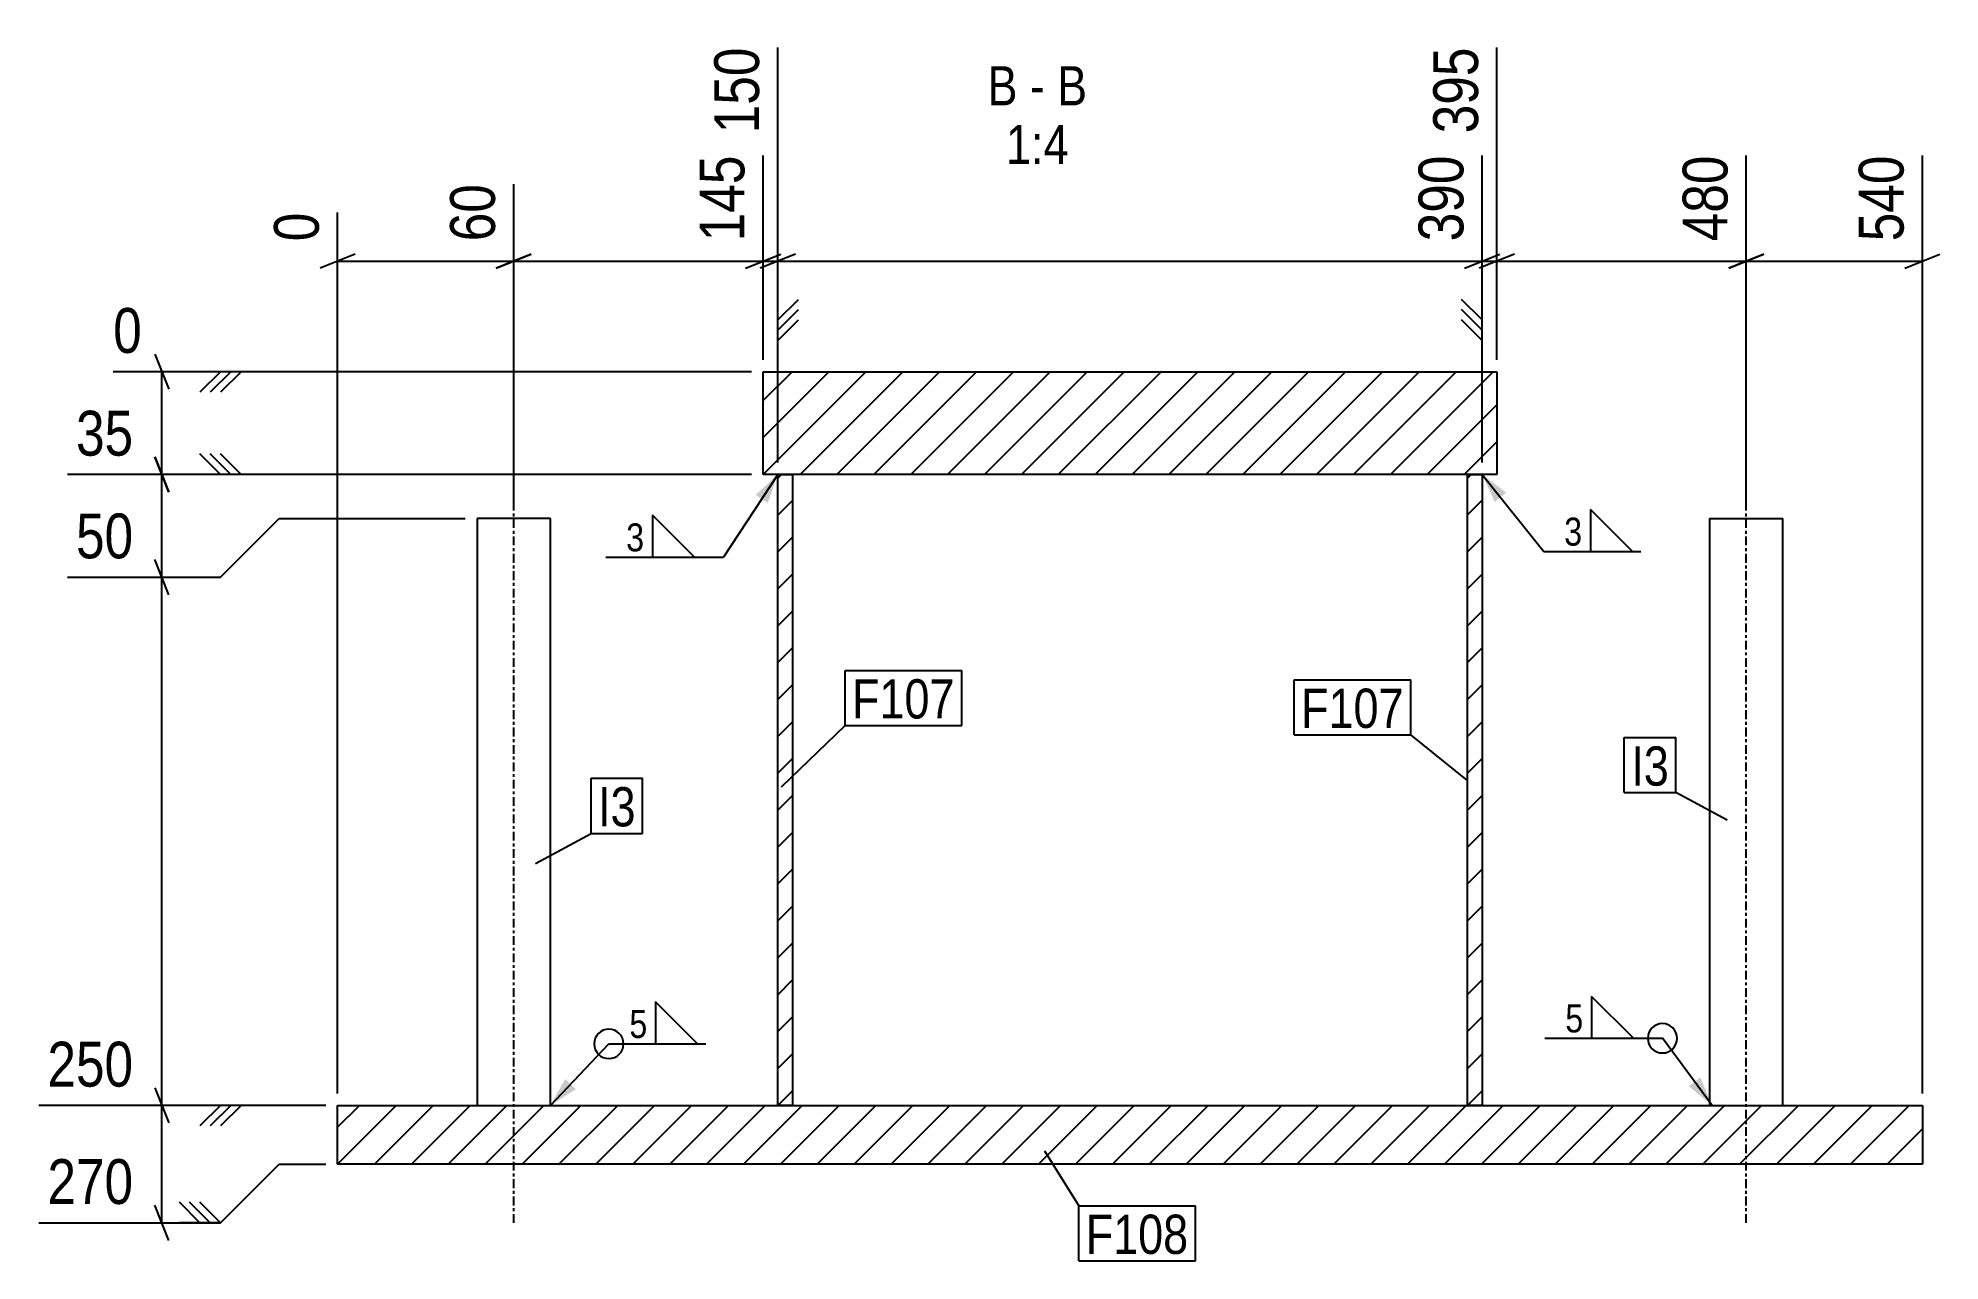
# Model space of a CAD drawing. Header units: millimetres. Extents: x 9 to 44269, y 10 to 1769.
# Drawn here: x 9 to 657, y 10 to 426 of the extents above; entities that cross this region are included whole.
import ezdxf

# ---------------------------------------------------------------- set-up
doc = ezdxf.new("R2010")
doc.units = ezdxf.units.MM
doc.linetypes.add('DXK_LINE_DOT2', pattern=[3.9198, 1.9599, -1.9599])
doc.linetypes.add('DXK_LINE_DOT3', pattern=[5.9187, 2.979, -0.9799, 0.9799, -0.9799])
for name, color, linetype in [('MÅLSÆTNING', 7, 'Continuous'), ('STÅL', 7, 'Continuous'), ('TEKST', 7, 'Continuous')]:
    doc.layers.add(name, color=color, linetype=linetype)
doc.styles.add('Arial Narrow', font='ARIALN.TTF', dxfattribs={"height": 0.2})

msp = doc.modelspace()

# ---------------------------------------------------------------- hatches: boundary and pattern name
at = {"layer": 'STÅL', "linetype": 'Continuous'}
h = msp.add_hatch(dxfattribs=at)
h.set_pattern_fill('', scale=2.8, style=0, pattern_type=0)
h.set_pattern_definition([(45, (256.397, 277.624), (-6.28618, 6.28618), [])])
h.paths.add_polyline_path([(256.4, 312.62), (256.4, 277.62), (506.4, 277.62), (506.4, 312.62)])
h = msp.add_hatch(dxfattribs=at)
h.set_pattern_fill('', scale=2.8, style=0, pattern_type=0)
h.set_pattern_definition([(45, (261.403, 62.624), (-6.28618, 6.28618), [])])
h.paths.add_polyline_path([(261.4, 277.62), (261.4, 62.62), (266.4, 62.62), (266.4, 277.62)])
h = msp.add_hatch(dxfattribs=at)
h.set_pattern_fill('', scale=2.8, style=0, pattern_type=0)
h.set_pattern_definition([(45, (496.397, 62.624), (-6.28618, 6.28618), [])])
h.paths.add_polyline_path([(496.4, 277.62), (496.4, 62.62), (501.4, 62.62), (501.4, 277.62)])
h = msp.add_hatch(dxfattribs=at)
h.set_pattern_fill('', scale=2.8, style=0, pattern_type=0)
h.set_pattern_definition([(45, (111.397, 42.624), (-6.28618, 6.28618), [])])
h.paths.add_polyline_path([(111.4, 62.62), (111.4, 42.62), (651.4, 42.62), (651.4, 62.62)])
at = {"layer": 'TEKST', "linetype": 'Continuous'}
for points in [[(253.82, 270.64), (261.4, 277.62), (258, 267.9)], [(505.68, 268.25), (501.4, 277.62), (509.59, 271.37)], [(192.6, 68.15), (183.9, 62.62), (188.98, 71.59)], [(575.78, 72.15), (579.72, 62.62), (571.76, 69.18)]]:
    msp.add_hatch(color=3, dxfattribs=at).paths.add_polyline_path(points)

# ---------------------------------------------------------------- linework, layer by layer
at = {"layer": 'MÅLSÆTNING', "color": 7, "linetype": 'Continuous'}
for p, q in [((261.4, 281.62), (261.4, 423.11)), ((506.4, 316.62), (506.4, 423.11)), ((256.4, 316.62), (256.4, 386.31)), ((256.4, 316.62), (256.4, 386.31)), ((501.4, 281.62), (501.4, 386.31)), ((501.4, 281.62), (501.4, 386.31)), ((591.4, 266.62), (591.4, 386.31)), ((591.4, 266.62), (591.4, 386.31)), ((651.4, 66.62), (651.4, 386.31)), ((171.4, 266.62), (171.4, 376.56)), ((111.4, 66.62), (111.4, 366.81)), ((117.4, 352.66), (105.4, 347.86)), ((111.4, 350.26), (171.4, 350.26)), ((165.4, 347.86), (177.4, 352.66)), ((171.4, 350.26), (256.4, 350.26)), ((250.4, 347.86), (262.4, 352.66)), ((250.4, 347.86), (262.4, 352.66)), ((267.4, 352.66), (255.4, 347.86)), ((267.4, 352.66), (255.4, 347.86)), ((256.4, 350.26), (261.4, 350.26)), ((261.4, 350.26), (501.4, 350.26)), ((495.4, 347.86), (507.4, 352.66)), ((495.4, 347.86), (507.4, 352.66)), ((512.4, 352.66), (500.4, 347.86)), ((512.4, 352.66), (500.4, 347.86)), ((501.4, 350.26), (506.4, 350.26)), ((506.4, 350.26), (591.4, 350.26)), ((597.4, 352.66), (585.4, 347.86)), ((585.4, 347.86), (597.4, 352.66)), ((591.4, 350.26), (651.4, 350.26)), ((645.4, 347.86), (657.4, 352.66)), ((261.4, 330.26), (268.4, 337.26)), ((261.4, 323.26), (261.4, 337.26)), ((261.4, 330.26), (268.4, 337.26)), ((261.4, 323.26), (261.4, 337.26)), ((501.4, 330.26), (494.4, 337.26)), ((501.4, 330.26), (494.4, 337.26)), ((501.4, 323.26), (501.4, 337.26)), ((501.4, 323.26), (501.4, 337.26)), ((261.4, 326.76), (268.4, 333.76)), ((261.4, 326.76), (268.4, 333.76)), ((501.4, 326.76), (494.4, 333.76)), ((501.4, 326.76), (494.4, 333.76)), ((261.4, 323.26), (268.4, 330.26)), ((261.4, 323.26), (268.4, 330.26)), ((501.4, 323.26), (494.4, 330.26)), ((501.4, 323.26), (494.4, 330.26)), ((49.08, 318.62), (53.88, 306.62)), ((252.4, 312.62), (34.93, 312.62)), ((51.48, 277.62), (51.48, 312.62)), ((71.48, 312.62), (64.48, 305.62)), ((78.48, 312.62), (64.48, 312.62)), ((74.98, 312.62), (67.98, 305.62)), ((78.48, 312.62), (71.48, 305.62)), ((53.88, 271.62), (49.08, 283.62)), ((49.08, 283.62), (53.88, 271.62)), ((71.48, 277.62), (64.48, 284.62)), ((71.48, 277.62), (64.48, 284.62)), ((74.98, 277.62), (67.98, 284.62)), ((74.98, 277.62), (67.98, 284.62)), ((78.48, 277.62), (71.48, 284.62)), ((78.48, 277.62), (71.48, 284.62)), ((252.4, 277.62), (19.35, 277.62)), ((252.4, 277.62), (19.35, 277.62)), ((51.48, 242.62), (51.48, 277.62)), ((78.48, 277.62), (64.48, 277.62)), ((78.48, 277.62), (64.48, 277.62)), ((71.48, 242.62), (91.48, 262.62)), ((71.48, 242.62), (91.48, 262.62)), ((91.48, 262.62), (154.9, 262.62)), ((91.48, 262.62), (154.9, 262.62)), ((53.88, 236.62), (49.08, 248.62)), ((53.88, 236.62), (49.08, 248.62)), ((19.35, 242.62), (71.48, 242.62)), ((19.35, 242.62), (71.48, 242.62)), ((51.48, 62.62), (51.48, 242.62)), ((49.08, 68.62), (53.88, 56.62)), ((49.08, 68.62), (53.88, 56.62)), ((107.4, 62.62), (9.6, 62.62)), ((51.48, 22.62), (51.48, 62.62)), ((71.48, 62.62), (64.48, 55.62)), ((78.48, 62.62), (64.48, 62.62)), ((71.48, 62.62), (64.48, 55.62)), ((78.48, 62.62), (64.48, 62.62)), ((74.98, 62.62), (67.98, 55.62)), ((74.98, 62.62), (67.98, 55.62)), ((78.48, 62.62), (71.48, 55.62)), ((78.48, 62.62), (71.48, 55.62)), ((71.48, 22.62), (91.48, 42.62)), ((91.48, 42.62), (107.4, 42.62)), ((53.88, 16.62), (49.08, 28.62)), ((64.48, 22.62), (57.48, 29.62)), ((67.98, 22.62), (60.98, 29.62)), ((71.48, 22.62), (64.48, 29.62)), ((9.6, 22.62), (71.48, 22.62)), ((71.48, 22.62), (57.48, 22.62))]:
    msp.add_line(p, q, dxfattribs=at)
at = {"layer": 'STÅL', "color": 2, "linetype": 'Continuous'}
for p, q in [((256.4, 277.62), (256.4, 312.62)), ((256.4, 312.62), (506.4, 312.62)), ((506.4, 312.62), (506.4, 277.62)), ((506.4, 277.62), (256.4, 277.62)), ((261.4, 62.62), (261.4, 277.62)), ((261.4, 277.62), (266.4, 277.62)), ((266.4, 277.62), (266.4, 62.62)), ((496.4, 62.62), (496.4, 277.62)), ((496.4, 277.62), (501.4, 277.62)), ((501.4, 277.62), (501.4, 62.62)), ((158.9, 262.62), (158.9, 62.62)), ((183.9, 262.62), (158.9, 262.62)), ((183.9, 62.62), (183.9, 262.62)), ((578.9, 262.62), (578.9, 62.62)), ((578.9, 262.62), (603.9, 262.62)), ((603.9, 62.62), (603.9, 262.62)), ((111.4, 42.62), (111.4, 62.62)), ((111.4, 62.62), (651.4, 62.62)), ((266.4, 62.62), (261.4, 62.62)), ((501.4, 62.62), (496.4, 62.62)), ((651.4, 62.62), (651.4, 42.62)), ((651.4, 42.62), (111.4, 42.62))]:
    msp.add_line(p, q, dxfattribs=at)
at = {"layer": 'STÅL', "color": 7, "linetype": 'DXK_LINE_DOT3'}
for p, q in [((171.4, 22.62), (171.4, 302.62)), ((591.4, 22.62), (591.4, 302.62))]:
    msp.add_line(p, q, dxfattribs=at)
at = {"layer": 'STÅL', "color": 7, "linetype": 'DXK_LINE_DOT2'}
for p, q in [((158.9, 62.62), (183.9, 62.62)), ((578.9, 62.62), (603.9, 62.62))]:
    msp.add_line(p, q, dxfattribs=at)
at = {"layer": 'TEKST', "color": 3, "linetype": 'Continuous'}
for p, q in [((261.4, 277.62), (242.83, 249.39)), ((501.4, 277.62), (522.36, 251.35)), ((579.72, 62.62), (562.83, 85.47)), ((183.9, 62.62), (203.82, 83.58))]:
    msp.add_line(p, q, dxfattribs=at)
for centre, start, end in [((203.82, 83.58), 90, 270), ((562.83, 85.47), 90, 270), ((562.83, 85.47), 270, 90)]:
    msp.add_arc(centre, 5, start, end, dxfattribs=at)

# ---------------------------------------------------------------- wipeouts: each hides what was drawn before it
at = {"color": 0, "linetype": 'Continuous'}
for points in [[(343.08, 403.36), (343.08, 417.36), (332.86, 417.36), (332.86, 403.36)], [(352.38, 403.36), (352.38, 417.36), (347.28, 417.36), (347.28, 403.36)], [(366.81, 403.36), (366.81, 417.36), (356.58, 417.36), (356.58, 403.36)], [(360.5, 383.36), (360.5, 397.36), (339.17, 397.36), (339.17, 383.36)]]:
    msp.add_wipeout(points, dxfattribs=at).dxf.layer = 'TEKST'
at = {"color": 0}
for points in [[(216.63, 250.59), (216.63, 262.19), (208.94, 262.19), (208.94, 250.59)], [(536.26, 252.55), (536.26, 264.15), (528.56, 264.15), (528.56, 252.55)], [(321.65, 194.45), (321.65, 208.45), (286.69, 208.45), (286.69, 194.45)], [(474.67, 191.25), (474.67, 205.25), (439.71, 205.25), (439.71, 191.25)], [(565.03, 171.57), (565.03, 185.57), (552.24, 185.57), (552.24, 171.57)], [(212.94, 157.69), (212.94, 171.69), (200.15, 171.69), (200.15, 157.69)], [(536.63, 86.67), (536.63, 98.27), (528.94, 98.27), (528.94, 86.67)], [(217.72, 84.78), (217.72, 96.38), (210.02, 96.38), (210.02, 84.78)], [(401.28, 12), (401.28, 26), (366.32, 26), (366.32, 12)]]:
    msp.add_wipeout(points, dxfattribs=at).dxf.layer = 'TEKST'

# ---------------------------------------------------------------- next in the draw order: linework, layer by layer
at = {"layer": 'TEKST', "color": 3, "linetype": 'Continuous'}
for p, q in [((232.98, 249.39), (218.69, 263.68)), ((218.69, 263.68), (218.69, 249.39)), ((552.6, 251.35), (538.31, 265.64)), ((538.31, 265.64), (538.31, 251.35)), ((202.74, 249.39), (242.83, 249.39)), ((218.69, 249.39), (232.98, 249.39)), ((522.36, 251.35), (555.46, 251.35)), ((538.31, 251.35), (552.6, 251.35)), ((234.06, 83.58), (219.77, 97.86)), ((219.77, 97.86), (219.77, 83.58)), ((552.98, 85.47), (538.69, 99.76)), ((538.69, 99.76), (538.69, 85.47)), ((522.74, 85.47), (562.83, 85.47)), ((538.69, 85.47), (552.98, 85.47)), ((203.82, 83.58), (236.92, 83.58)), ((219.77, 83.58), (234.06, 83.58))]:
    msp.add_line(p, q, dxfattribs=at)
msp.add_arc((203.82, 83.58), 5, 270, 90, dxfattribs=at)

# ---------------------------------------------------------------- next in the draw order: texts
at = {"layer": 'TEKST', "color": 3, "linetype": 'Continuous', "style": 'Arial Narrow'}
for s, height, p in [('B', 13.36, (332.86, 403.36)), ('B', 13.36, (356.58, 403.36)), ('-', 13.36, (347.28, 403.36)), ('1:4', 13.362, (339.17, 383.36))]:
    msp.add_text(s, height=height, dxfattribs=at).set_placement(p)
at = {"layer": 'TEKST', "color": 3, "style": 'Arial Narrow'}
for s, p in [('3', (209.74, 251.39)), ('3', (529.36, 253.35)), ('5', (210.82, 85.58)), ('5', (529.74, 87.47))]:
    msp.add_text(s, height=9.54, dxfattribs=at).set_placement(p)

# ---------------------------------------------------------------- next in the draw order: wipeouts: each hides what was drawn before it
at = {"color": 0, "linetype": 'Continuous'}
for points in [[(258.2, 426.31), (235.8, 426.31), (235.8, 390.66), (258.2, 390.66)], [(503.2, 426.31), (480.8, 426.31), (480.8, 390.66), (503.2, 390.66)], [(588.2, 389.51), (565.8, 389.51), (565.8, 353.86), (588.2, 353.86)], [(648.2, 389.51), (625.8, 389.51), (625.8, 353.86), (648.2, 353.86)], [(168.2, 379.76), (145.8, 379.76), (145.8, 353.86), (168.2, 353.86)], [(108.2, 370.01), (85.8, 370.01), (85.8, 353.86), (108.2, 353.86)], [(47.88, 315.82), (47.88, 338.22), (31.73, 338.22), (31.73, 315.82)], [(44.96, 280.82), (44.96, 303.22), (19.06, 303.22), (19.06, 280.82)], [(44.96, 245.82), (44.96, 268.22), (19.06, 268.22), (19.06, 245.82)], [(44.96, 65.82), (44.96, 88.22), (9.31, 88.22), (9.31, 65.82)], [(44.96, 25.82), (44.96, 48.22), (9.31, 48.22), (9.31, 25.82)]]:
    msp.add_wipeout(points, dxfattribs=at).dxf.layer = 'MÅLSÆTNING'
at = {"color": 0}
for points in [[(321.65, 194.45), (321.65, 208.45), (286.69, 208.45), (286.69, 194.45)], [(474.67, 191.25), (474.67, 205.25), (439.71, 205.25), (439.71, 191.25)], [(565.03, 171.57), (565.03, 185.57), (552.24, 185.57), (552.24, 171.57)], [(212.94, 157.69), (212.94, 171.69), (200.15, 171.69), (200.15, 157.69)], [(401.28, 12), (401.28, 26), (366.32, 26), (366.32, 12)]]:
    msp.add_wipeout(points, dxfattribs=at).dxf.layer = 'TEKST'

# ---------------------------------------------------------------- next in the draw order: linework, layer by layer
at = {"layer": 'MÅLSÆTNING', "color": 7, "linetype": 'Continuous'}
for p, q in [((261.4, 281.62), (261.4, 423.11)), ((506.4, 316.62), (506.4, 423.11)), ((171.4, 266.62), (171.4, 376.56)), ((177.4, 352.66), (165.4, 347.86)), ((107.4, 62.62), (9.6, 62.62))]:
    msp.add_line(p, q, dxfattribs=at)
at = {"layer": 'TEKST', "color": 7, "linetype": 'Continuous'}
for p, q in [((284.29, 210.85), (324.05, 210.85)), ((284.29, 192.05), (284.29, 210.85)), ((324.05, 192.05), (324.05, 210.85)), ((437.31, 207.65), (477.07, 207.65)), ((437.31, 188.85), (437.31, 207.65)), ((477.07, 188.85), (477.07, 207.65)), ((262.7, 171.16), (284.29, 192.05)), ((284.29, 192.05), (324.05, 192.05)), ((437.31, 188.85), (477.07, 188.85)), ((496.4, 173.29), (477.07, 188.85)), ((549.84, 187.97), (567.43, 187.97)), ((549.84, 169.17), (549.84, 187.97)), ((567.43, 169.17), (567.43, 187.97)), ((197.75, 174.09), (215.34, 174.09)), ((197.75, 155.29), (197.75, 174.09)), ((215.34, 155.29), (215.34, 174.09)), ((549.84, 169.17), (567.43, 169.17)), ((584.86, 159.76), (567.43, 169.17)), ((178.77, 145.03), (197.75, 155.29)), ((197.75, 155.29), (215.34, 155.29)), ((352.24, 47.15), (363.92, 28.4)), ((363.92, 28.4), (403.68, 28.4)), ((363.92, 9.6), (363.92, 28.4)), ((403.68, 9.6), (403.68, 28.4)), ((363.92, 9.6), (403.68, 9.6))]:
    msp.add_line(p, q, dxfattribs=at)

# ---------------------------------------------------------------- next in the draw order: texts
at = {"layer": 'MÅLSÆTNING', "color": 3, "linetype": 'Continuous', "style": 'Arial Narrow'}
for s, height, p in [('150', 15.271, (255, 393.86)), ('395', 15.271, (500, 393.86)), ('480', 15.271, (585, 357.06)), ('540', 15.271, (645, 357.06)), ('60', 15.271, (165, 357.06)), ('0', 15.27, (105, 357.06))]:
    msp.add_text(s, height=height, rotation=90.00021, dxfattribs=at).set_placement(p)
for s, height, p in [('0', 15.27, (34.93, 319.02)), ('35', 15.271, (22.26, 284.02)), ('50', 15.271, (22.26, 249.02)), ('250', 15.271, (12.51, 69.02)), ('270', 15.271, (12.51, 29.02))]:
    msp.add_text(s, height=height, dxfattribs=at).set_placement(p)
at = {"layer": 'TEKST', "color": 3, "style": 'Arial Narrow'}
for s, p in [('F107', (286.69, 194.45)), ('F107', (439.71, 191.25)), ('I3', (552.24, 171.57)), ('I3', (200.15, 157.69)), ('F108', (366.32, 12))]:
    msp.add_text(s, height=13.362, dxfattribs=at).set_placement(p)

# ---------------------------------------------------------------- next in the draw order: wipeouts: each hides what was drawn before it
at = {"color": 0, "linetype": 'Continuous'}
for points in [[(253.2, 389.51), (230.8, 389.51), (230.8, 353.86), (253.2, 353.86)], [(498.2, 389.51), (475.8, 389.51), (475.8, 353.86), (498.2, 353.86)]]:
    msp.add_wipeout(points, dxfattribs=at).dxf.layer = 'MÅLSÆTNING'

# ---------------------------------------------------------------- next in the draw order: texts
at = {"layer": 'MÅLSÆTNING', "color": 3, "linetype": 'Continuous', "style": 'Arial Narrow'}
for s, p in [('145', (250, 357.06)), ('390', (495, 357.06))]:
    msp.add_text(s, height=15.271, rotation=90.00021, dxfattribs=at).set_placement(p)

doc.saveas('drawing.dxf')
